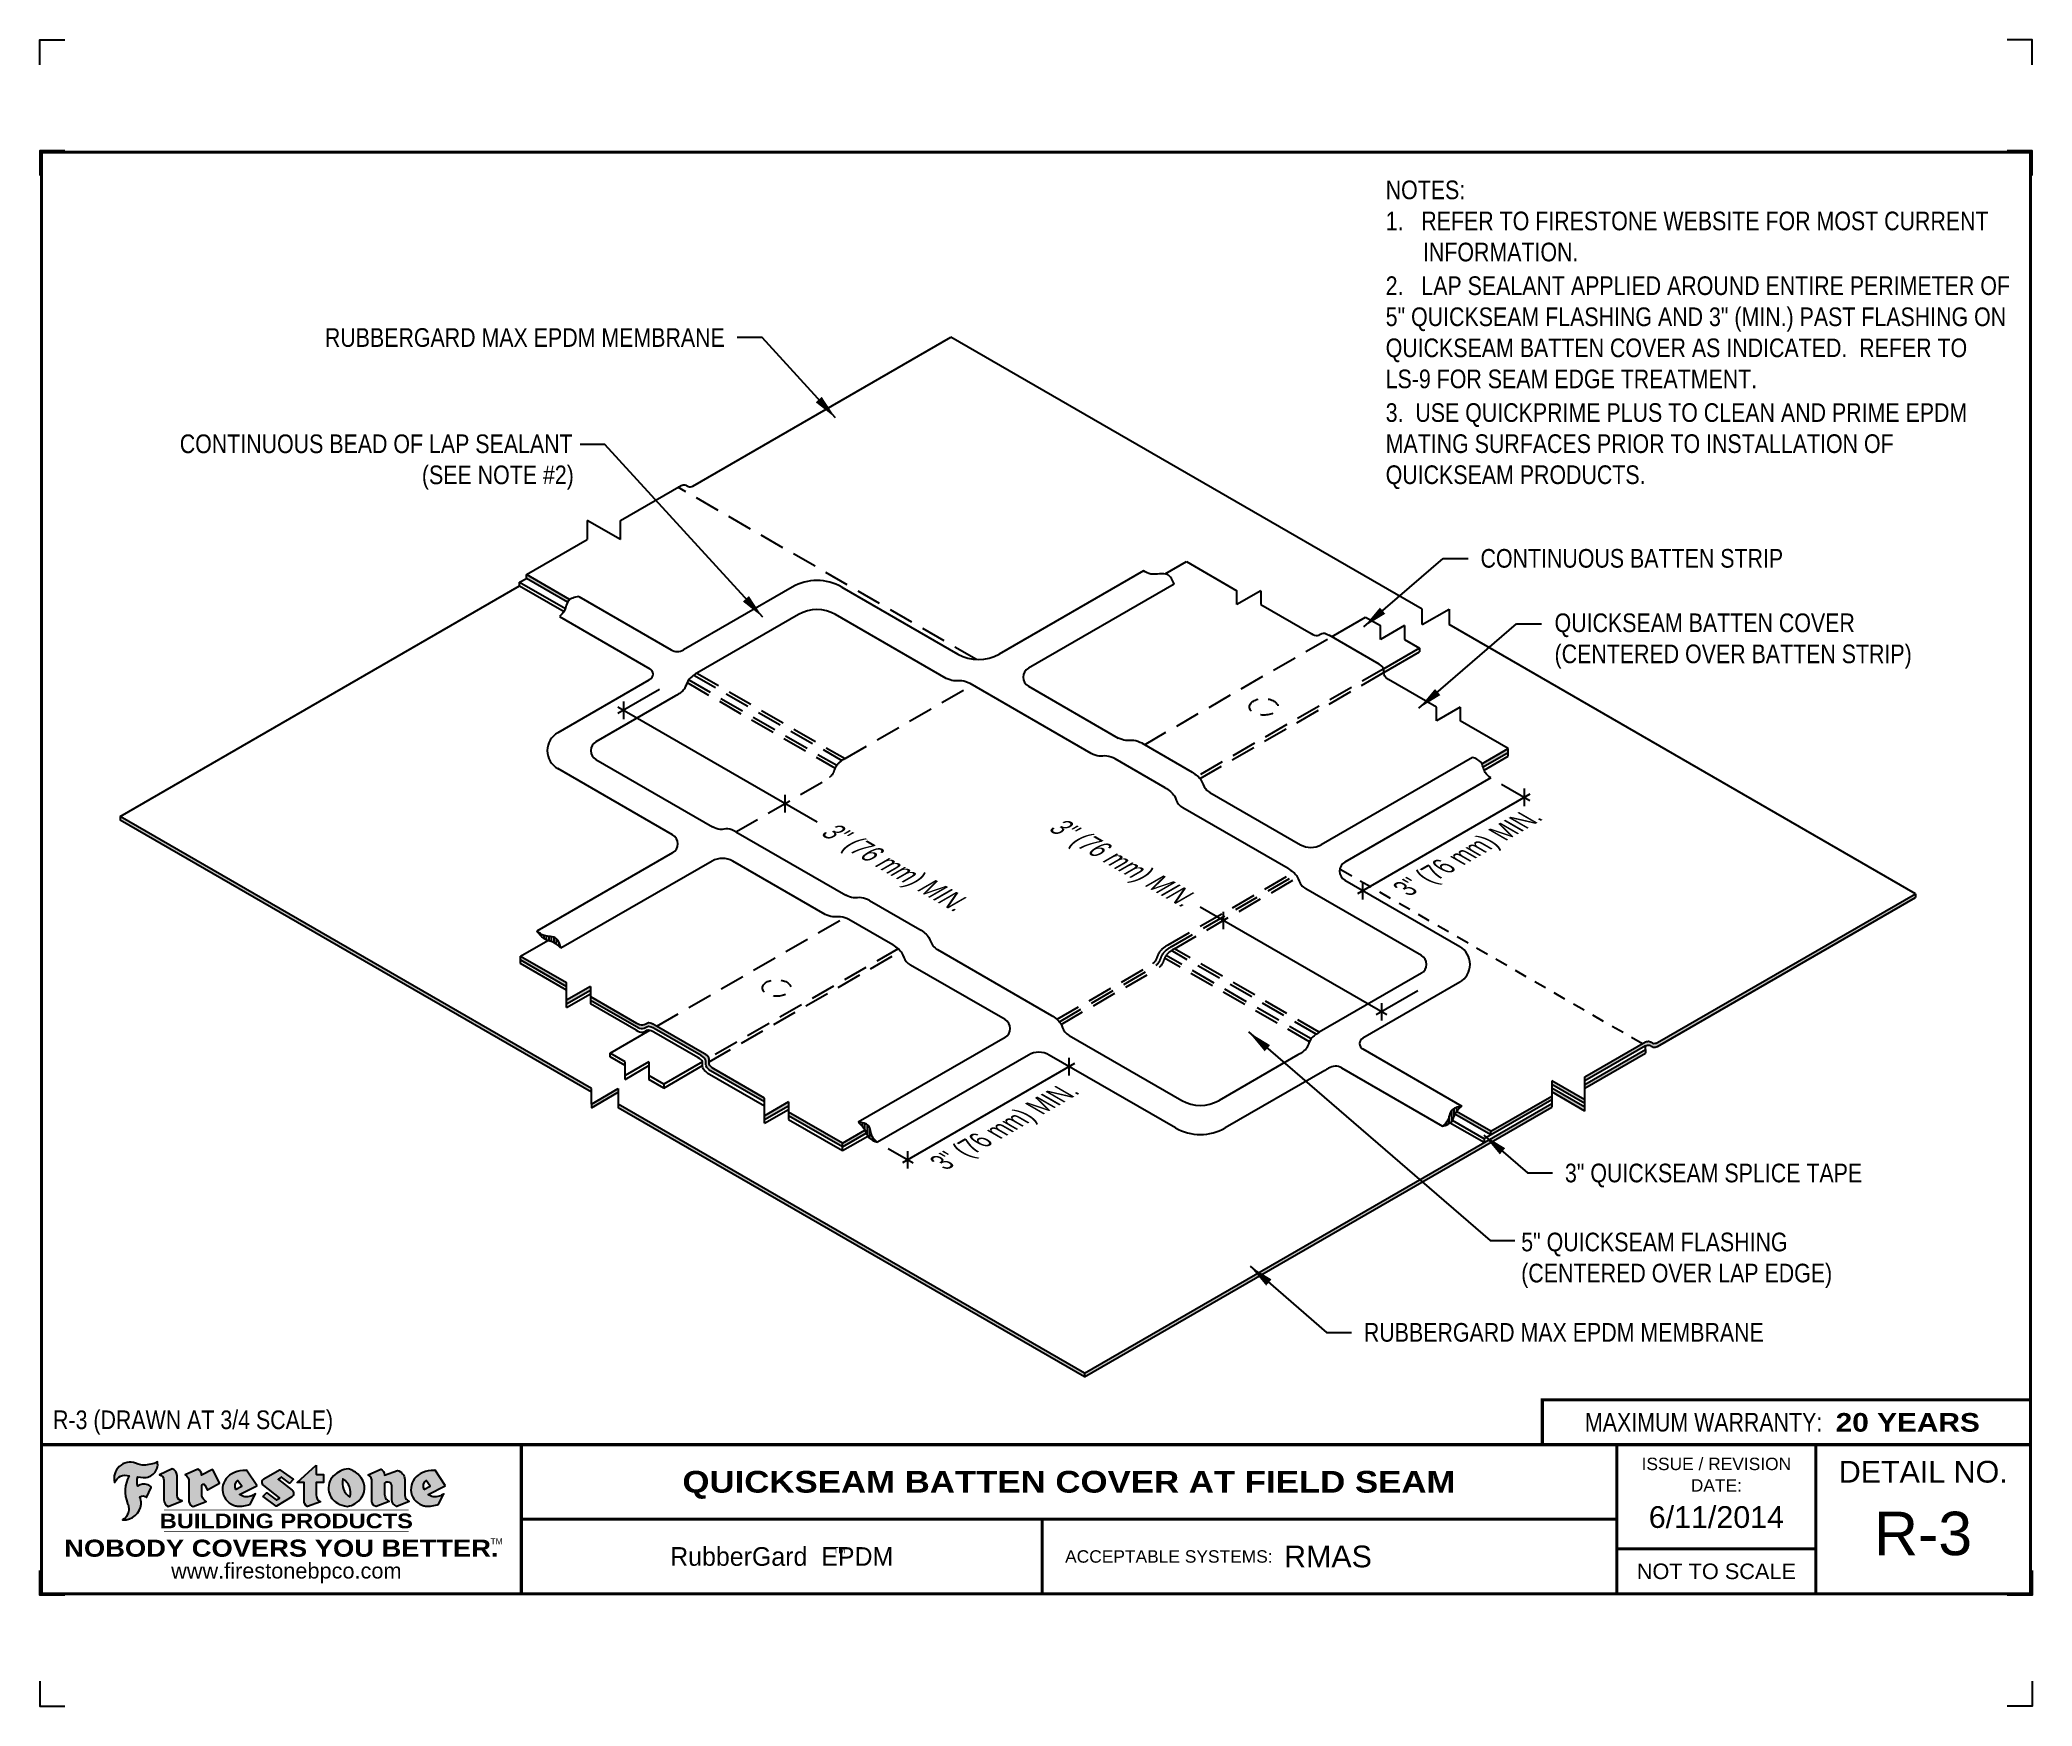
# Model space of a CAD drawing. Header units: inches. Extents: x 277.4 to 297.5, y -265.2 to -248.5.
import ezdxf
from ezdxf.enums import TextEntityAlignment as Align

# ---------------------------------------------------------------- set-up
doc = ezdxf.new("R2010")
doc.units = ezdxf.units.IN
doc.header["$MEASUREMENT"] = 0
doc.linetypes.add('HIDDEN', pattern=[0.375, 0.25, -0.125])
doc.linetypes.add('HIDDEN2', pattern=[0.1875, 0.125, -0.0625])
doc.layers.get('0').update_dxf_attribs({"linetype": 'CONTINUOUS'})
doc.layers.get('DEFPOINTS').update_dxf_attribs({"linetype": 'CONTINUOUS'})
for name, color, linetype in [('FSBP-ACCESSORY-FIRESTONE', 7, 'CONTINUOUS'), ('FSBP-ANNO-NOTE', 7, 'CONTINUOUS'), ('FSBP-MEMBRANE', 7, 'CONTINUOUS'), ('FSBP-SEALANTS', 1, 'CONTINUOUS'), ('FSBP-TTLB', 7, 'CONTINUOUS'), ('FSBP-TTLB-BORDER', 7, 'CONTINUOUS'), ('FSBP-TTLB-TEXT', 7, 'CONTINUOUS')]:
    doc.layers.add(name, color=color, linetype=linetype)
doc.styles.add('FSBP_ARIAL', font='arial.ttf')
doc.styles.add('FSBP_ARIAL_BOLD', font='')
doc.styles.add('FSBP_ARIAL_NAR', font='ARIALN.TTF')
doc.styles.add('FSBP_BANKGOTHIC', font='bgothm.ttf')
doc.styles.get('FSBP_ARIAL_BOLD').set_extended_font_data('Arial Black')
doc.dimstyles.new('FSBP-LEADER', dxfattribs={"dimtxt": 0.1875, "dimasz": 0.25, "dimexe": 0.0625, "dimexo": 0.125, "dimgap": 0.125, "dimtad": 0, "dimtih": 1, "dimtoh": 1, "dimdec": 4, "dimzin": 0, "dimdsep": 46, "dimlunit": 4, "dimtxsty": 'FSBP_ARIAL_NAR', "dimcen": 0.09375, "dimclrd": 256, "dimclre": 256, "dimclrt": 256, "dimadec": 0, "dimazin": 0, "dimtfac": 1, "dimtdec": 4, "dimtofl": 0, "dimtmove": 0, "dimatfit": 3, "dimfxl": 1, "dimtolj": 1, "dimtzin": 0, "dimlwd": -1, "dimlwe": -1, "dimarcsym": 0})
pattern_1 = [(90, (134.5424210461586, -3.462001263453374), (-0.025, 3.469446951953614e-18), [])]

msp = doc.modelspace()

# ---------------------------------------------------------------- texts
at = {"layer": 'DEFPOINTS', "style": 'FSBP_ARIAL_NAR'}
msp.add_text('R-3 (DRAWN AT 3/4 SCALE)', height=0.1875, dxfattribs=at).set_placement((277.5798584845293, -262.355704503564), align=Align.MIDDLE_LEFT)
at = {"layer": 'FSBP-ANNO-NOTE', "style": 'FSBP_ARIAL_NAR'}
msp.add_text('RUBBERGARD MAX EPDM MEMBRANE', height=0.1875, dxfattribs=at).set_placement((284.3335464980342, -251.4696588402975), align=Align.MIDDLE_RIGHT)
for s, p in [('CONTINUOUS BATTEN STRIP', (291.9321098207274, -253.6905266735367)), ('3" QUICKSEAM SPLICE TAPE', (292.7809509414493, -259.87329707617)), ('RUBBERGARD MAX EPDM MEMBRANE', (290.7595522318238, -261.4763722270948))]:
    msp.add_text(s, height=0.1875, dxfattribs=at).set_placement(p, align=Align.MIDDLE_LEFT)
at = {"layer": 'FSBP-ANNO-NOTE', "style": 'FSBP_ARIAL_NAR', "oblique": 30}
msp.add_text('3" (76 mm) MIN.', height=0.1875, rotation=330.0000000000013, dxfattribs=at).set_placement((285.3342898336506, -256.3862711864717), align=Align.MIDDLE_LEFT)
msp.add_text('3" (76 mm) MIN.', height=0.1875, rotation=330.0000000000013, dxfattribs=at).set_placement((288.9817290133092, -257.1240107099079), align=Align.MIDDLE_RIGHT)
at = {"layer": 'FSBP-ANNO-NOTE', "style": 'FSBP_ARIAL_NAR', "oblique": 329.9999999999999}
for p in [(291.8584710787131, -256.6419642356364), (287.201770143275, -259.3967713475445)]:
    msp.add_text('3" (76 mm) MIN.', height=0.1875, rotation=30.00000000000054, dxfattribs=at).set_placement(p, align=Align.MIDDLE)
at = {"layer": 'FSBP-ANNO-NOTE', "char_height": 0.1875, "attachment_point": 1, "style": 'FSBP_ARIAL_NAR'}
for s, width, gutter_width, heights, insert in [('NOTES:\\P\\pi-0.375,l0.375;1.   REFER TO FIRESTONE WEBSITE FOR MOST CURRENT INFORMATION.\\P\\pi0,l0;{\\H0.083333x;\\P\\pi-0.375,l0.375;}2.   LAP SEALANT APPLIED AROUND ENTIRE PERIMETER OF 5" QUICKSEAM FLASHING AND 3" (MIN.) PAST FLASHING ON QUICKSEAM BATTEN COVER AS INDICATED.  REFER TO LS-9 FOR SEAM EDGE TREATMENT.\\P{\\H0.083333x;\\P}3.  USE QUICKPRIME PLUS TO CLEAN AND PRIME EPDM MATING SURFACES PRIOR TO INSTALLATION OF QUICKSEAM PRODUCTS.', 6.313739237779231, 5, [3.747528171555132], (290.9784540264664, -249.890445393241)), ('\\pi0.53648;CONTINUOUS BEAD OF LAP SEALANT\\P\\pi2.9708;(SEE NOTE #2)', 4.472571874983259, 2.5, [0.6620669184048928], (278.3175371594771, -252.4443713055189)), ('QUICKSEAM BATTEN COVER\\P(CENTERED OVER BATTEN STRIP)', 4.771168751882215, 2.5, [0.5636846739180362], (292.6766437042315, -254.2450835638647)), ('5" QUICKSEAM FLASHING\\P(CENTERED OVER LAP EDGE)', 4.771168751882215, 2.5, [0.9495986372276127], (292.3413113977658, -260.4735168755269))]:
    msp.add_mtext_dynamic_manual_height_columns(s, width=width, gutter_width=gutter_width, heights=heights, dxfattribs=dict(at, insert=insert))

# ---------------------------------------------------------------- blocks, each defined once
blk = doc.blocks.new('TTLB-EPDM_1')
at = {"layer": 'FSBP-TTLB-TEXT'}
h = blk.add_hatch(color=1, dxfattribs=at)
edge = h.paths.add_edge_path()
edge.add_arc((1.037309769669573, -0.1982514792917306), 0.1319107607348553, 264.0410451462098, 370.3106169565175)
edge.add_arc((1.027551646585694, 0.1214293576525799), 0.3273056962876235, 270.05058356628535, 295.23459397187514, ccw=False)
edge.add_arc((1.022801957313345, -0.06680179986895154), 0.1391656561713503, 249.3281275763668, 272.0749124149863, ccw=False)
edge.add_line((0.9736743133014443, -0.1970076156048179), (0.9474927838574558, -0.1852745150568325))
edge.add_arc((0.8939498971398288, -0.3394262635682071), 0.1631857907024099, 70.84590087378872, 194.3325259843273)
edge.add_arc((0.8444260109029493, -0.4259936440910768), 0.1179914261095279, 70.96950098067128, 156.9641407594482, ccw=False)
edge.add_arc((1.153141409296894, -0.4684497516079468), 0.3110405457095052, 150.3231137483159, 203.2084295854517)
edge.add_arc((0.7562495500622943, -0.6412608153899899), 0.1218587156617311, 0.8849157075190988, 24.34668939894999, ccw=False)
edge.add_arc((0.7493781665697374, -0.6475258110744375), 0.1289731377238325, -58.36655102076742, 3.6216782311386737, ccw=False)
edge.add_arc((0.8256699029544474, -0.5792158350996106), 0.1783301886510354, 267.2205474105585, 354.1381621173521)
edge.add_arc((0.7903121048625305, -0.6011409294291745), 0.212787892960859, 0.9996158580669322, 21.00503380861244)
edge.add_arc((1.01880712263941, -0.5666691048185161), 0.05136395668415847, 40.82117713173261, 125.52727787225791, ccw=False)
edge.add_line((1.057676976260041, -0.5330924682126437), (1.102776947655911, -0.4308018311949837))
edge.add_arc((1.040858222524664, -0.4699705673995949), 0.07326744446031509, 32.31675181867256, 66.31481236598174)
edge.add_arc((1.032262518825329, -0.5063316993097662), 0.1102246948011782, 69.8179132332389, 125.254734720681)
edge.add_arc((1.127708877207287, -0.368959353531244), 0.1659710644737306, 164.1569669952081, 196.5811013160487, ccw=False)
edge.add_line((0.9680425188342383, -0.3236487780942383), (1.023615334387159, -0.3294494641845773))
h = blk.add_hatch(color=1, dxfattribs=at)
edge = h.paths.add_edge_path()
edge.add_line((1.275239419159561, -0.6223407783464694), (1.415345367376062, -0.5660418822574371))
edge.add_arc((1.421019305783958, -0.5090099247487757), 0.05731350411836949, 181.9717871001989, 264.31851000495806, ccw=False)
edge.add_line((1.363739737527226, -0.5109819325197265), (1.363412352251203, -0.3102363679013962))
edge.add_arc((1.294263659668751, -0.3103491388303989), 0.06914878453844908, 0.0934405599591014, 72.42834396969012)
edge.add_line((1.315139561173908, -0.2444268274366692), (1.186839444240604, -0.3024209471341379))
edge.add_arc((1.175246268095289, -0.3585110609420917), 0.05727567197445628, -0.017399788185912257, 78.322067691347, ccw=False)
edge.add_line((1.232521937428658, -0.3585284546236807), (1.232574268422297, -0.555126496687123))
edge.add_arc((1.305699496415486, -0.5558575689677219), 0.07312888236350451, 179.4272023230205, 245.3845503102953)
h = blk.add_hatch(color=1, dxfattribs=at)
edge = h.paths.add_edge_path()
edge.add_line((1.792026821926584, -0.3839679064720229), (1.722158956877934, -0.2518542302253621))
edge.add_arc((1.720119655279638, -0.2529327078887852), 0.002306916790721817, 27.87197133405656, 117.3766794470751)
edge.add_line((1.719058846382097, -0.250884159729182), (1.610638460368705, -0.3070279753467702))
edge.add_arc((1.547088841662962, -0.3061026658494403), 0.06355635479880145, 359.165808011073, 425.8793658831422)
edge.add_line((1.573061729235633, -0.2480956029480268), (1.446879247402876, -0.3051325108639702))
edge.add_arc((1.407812067100189, -0.370357133046621), 0.07602957263902092, -3.441403975725109, 59.07992244284969, ccw=False)
edge.add_line((1.483704536400296, -0.3749210150788969), (1.483704536400296, -0.5723838140635706))
edge.add_arc((1.54053746518044, -0.568254406115083), 0.05698275005415228, 184.1557352478595, 255.3066498366543)
edge.add_line((1.526084036778343, -0.6233736605654059), (1.657291340682093, -0.570650514527486))
edge.add_arc((1.688298576827198, -0.5021390388423987), 0.0752015358480571, 207.5160880841914, 245.649226723163, ccw=False)
edge.add_arc((1.721050197024907, -0.4914488168456328), 0.1093332836229113, 179.4823365255141, 204.5537900001094, ccw=False)
edge.add_line((1.611721375809452, -0.4904610114968335), (1.611721375809452, -0.4126404716788983))
edge.add_arc((1.628589765097195, -0.414159299036043), 0.01693662875851176, 28.356188110622725, 174.8549701683585, ccw=False)
edge.add_arc((1.627340435522395, -0.4197189881350504), 0.02111886817708033, 22.216893572439517, 40.10213956426492, ccw=False)
edge.add_line((1.646891420738257, -0.4117336534413738), (1.666638796144639, -0.4549750258192233))
edge.add_arc((1.668737246926742, -0.4540167099035481), 0.002306916790685496, 204.545128184284, 299.6323508190091)
edge.add_line((1.669877862091766, -0.4560219186518992), (1.791128135493295, -0.3870515928837648))
edge.add_line((1.791128135493295, -0.3870515928837648), (1.792026821926584, -0.3839679064720229))
h = blk.add_hatch(color=1, dxfattribs=at)
h.paths.add_polyline_path([(2.063388732080512, -0.2583237030618903, 0.02524281661523788), (2.025024361750752, -0.2610532129309178, 0.1213611957758757), (1.901773912052249, -0.3008158885520373, 0.6151668103976068), (1.93274136141747, -0.6099060679591872, 0.05306812109568645), (1.967936229862175, -0.617865745600497, 0.1150932231766138), (2.099126721549737, -0.5994933789882708), (2.151195569562105, -0.4944891916583316, -0.08755405562188731), (2.104230609512001, -0.5187113292177372, -0.265591761123442), (1.992692314386659, -0.5010701623316862), (2.165347897647223, -0.4141184325909109, 0.4518949533370738), (2.166222728871162, -0.4107679608846269)])
h.paths.add_polyline_path([(2.014217313945437, -0.4188965037300676), (1.951113654018855, -0.4515330109460507, -0.3720533890450154), (1.973177450672722, -0.3607130665457561)], flags=16)
h = blk.add_hatch(color=1, dxfattribs=at)
edge = h.paths.add_edge_path()
edge.add_arc((2.260407392426802, -0.3775796671688782), 0.04152450223225729, 123.20805433950699, 232.2027298779723, ccw=False)
edge.add_line((2.237665217914071, -0.3428366421988329), (2.393535971665983, -0.2540943745380986))
edge.add_arc((2.394677353533142, -0.2560991469722482), 0.002306916790741334, 55.64644466176611, 119.65426054492559, ccw=False)
edge.add_line((2.395979141996861, -0.2541946229174954), (2.531809646140459, -0.3470380726374032))
edge.add_arc((2.530468902927946, -0.3489153772789875), 0.002306916790700397, -42.731101238422525, 54.4661353739603, ccw=False)
edge.add_line((2.532163440279987, -0.3504807552658491), (2.498457913851155, -0.3869673252714421))
edge.add_arc((2.496763376499139, -0.3854019472845934), 0.002306916790672934, 233.7527076894875, 317.26889876138785, ccw=False)
edge.add_line((2.495399362263356, -0.38726241234572), (2.413849913492982, -0.3274738082119626))
edge.add_arc((2.412485899257181, -0.3293342732731342), 0.002306916790720064, 53.75270768979358, 124.4135619297835)
edge.add_line((2.41118211687575, -0.3274311136421062), (2.382933981293377, -0.346782838468144))
edge.add_arc((2.38423776367478, -0.3486859980991606), 0.002306916790694898, 124.4135619293799, 231.8459020253626)
edge.add_line((2.382812599816248, -0.3505000469010184), (2.519899969301207, -0.4581994452042721))
edge.add_arc((2.494247019847682, -0.4908523236374461), 0.04152450223225742, -55.21225898295222, 51.84590202520428, ccw=False)
edge.add_line((2.517938320565804, -0.5249552055672808), (2.364434947484597, -0.6179520922513717))
edge.add_arc((2.36323960192349, -0.6159790200102006), 0.002306916790726996, 233.2955624372927, 301.20872157023314, ccw=False)
edge.add_line((2.361860787187538, -0.6178285429225383), (2.231266621301074, -0.5204709167214361))
edge.add_arc((2.232647938930649, -0.5186232623475259), 0.002306916790697672, 135.5134179846393, 233.21798691998708, ccw=False)
edge.add_line((2.231002150870836, -0.5170067083764565), (2.262839375599356, -0.4845937328397696))
edge.add_arc((2.264485163659225, -0.4862102868108537), 0.002306916790748497, 53.0352839999411, 135.513417985369, ccw=False)
edge.add_line((2.265872365996302, -0.4843670465239001), (2.361834678328762, -0.5565872257804898))
edge.add_arc((2.363221880665761, -0.5547439854936304), 0.002306916790627066, 233.0352840000685, 302.2362632414394)
edge.add_line((2.36445241715569, -0.5566953042850713), (2.39428499383348, -0.5378823484768844))
edge.add_arc((2.393054457343549, -0.5359310296853765), 0.002306916790685166, 302.2362632406177, 412.2027298768422)
edge.add_line((2.394468296066179, -0.5341081404551886), (2.234958295420142, -0.4103916733127022))
h = blk.add_hatch(color=1, dxfattribs=at)
edge = h.paths.add_edge_path()
edge.add_line((2.763460561272041, -0.2072496393923444), (2.763460561272041, -0.2969520779963801))
edge.add_arc((2.765767478062699, -0.2969520779963943), 0.00230691679065842, 179.9999999996471, 269.9999999996471)
edge.add_line((2.765767478062685, -0.2992589947870528), (2.835417693520355, -0.2992589947870528))
edge.add_arc((2.835417693520355, -0.3015659115777538), 0.002306916790701052, 0, 90, ccw=False)
edge.add_line((2.837724610311056, -0.3015659115777538), (2.837724610311056, -0.3790761307453892))
edge.add_arc((2.83541769352037, -0.3790761307453749), 0.002306916790686842, 269.99999999964706, 359.99999999964706, ccw=False)
edge.add_line((2.835417693520355, -0.3813830475360618), (2.765767478062685, -0.3813830475360618))
edge.add_arc((2.765767478062699, -0.3836899643267202), 0.00230691679065842, 90.00000000035294, 180.0000000003529)
edge.add_line((2.763460561272041, -0.3836899643267344), (2.763460561272041, -0.5033995910642801))
edge.add_arc((2.836735953378943, -0.5071368822038516), 0.07337063740681413, 177.0802527808789, 245.3249543133826)
edge.add_line((2.806105814540615, -0.5738080530967267), (2.674529557384915, -0.6226036013049594))
edge.add_arc((2.708610405062069, -0.564298408791804), 0.06753517344606039, 177.0345319916277, 239.6926428024901, ccw=False)
edge.add_line((2.641165668230087, -0.560804539009709), (2.641165668230087, -0.3836899643267344))
edge.add_arc((2.638858751439429, -0.3836899643267202), 0.00230691679065842, 359.9999999996471, 449.999999999647)
edge.add_line((2.638858751439443, -0.3813830475360618), (2.572857950769389, -0.3813830475360618))
edge.add_line((2.572857950769389, -0.3813830475360618), (2.763460561272041, -0.2072496393923444))
h = blk.add_hatch(color=1, dxfattribs=at)
edge = h.paths.add_edge_path(flags=16)
edge.add_arc((2.940363509127394, -0.4847985213681437), 0.1684614578629418, 344.5558804047865, 417.0140046669545)
edge.add_arc((3.194458079644619, -0.3883534532477785), 0.1684614578629414, 164.5558804047864, 237.0140046669546)
edge = h.paths.add_edge_path()
edge.add_arc((3.069375116502199, -0.4399344555144872), 0.1828726885096673, 136.0914512150047, 191.213418978326)
edge.add_arc((3.064939550433406, -0.4318234379590333), 0.1803148804748503, 194.0167254156723, 240.6663730831859)
edge.add_arc((3.098047041778981, -0.3845058757092554), 0.2378525180183701, 239.2975390661776, 264.2889872773176)
edge.add_arc((3.04884478212623, -0.4190232383793012), 0.203760689247156, 277.1986764832036, 326.503572961274)
edge.add_arc((3.077739326803546, -0.4341046616465112), 0.171374865791709, 325.3768876809902, 406.3828327799087)
edge.add_arc((3.011839488065919, -0.4896144380417797), 0.2571945645850002, 44.28462553519766, 73.82901434867304)
edge.add_arc((3.117152499586992, -0.4983433120546693), 0.2579560664039132, 97.50292863483666, 134.1039137579027)
h = blk.add_hatch(color=1, dxfattribs=at)
edge = h.paths.add_edge_path()
edge.add_line((3.322690228557462, -0.5721896537377091), (3.322690228557462, -0.3749210150788969))
edge.add_arc((3.246797759257384, -0.3703571330465745), 0.076029572638996, 356.5585960242387, 419.0799224428129)
edge.add_line((3.285864939560099, -0.3051325108639702), (3.412047421392799, -0.2480956029480268))
edge.add_arc((3.386074533820159, -0.3061026658494941), 0.06355635479883807, 0.3962622833877276, 65.87936588318718, ccw=False)
edge.add_line((3.449629368605429, -0.3056631084210863), (3.580526418688805, -0.2593848434574539))
edge.add_arc((3.555744121700958, -0.3530904070730321), 0.09692726601172152, 2.366977007666776, 75.18615851992018, ccw=False)
edge.add_line((3.652588689330287, -0.3490873311063041), (3.652588689330287, -0.4883770011386872))
edge.add_arc((3.761877549389556, -0.4914934052703811), 0.1093332836229047, 178.3666365323574, 204.5537900000422)
edge.add_arc((3.729125929191727, -0.5021836272670953), 0.07520153584796169, 207.5160880841711, 245.2240541443093)
edge.add_line((3.697611150971852, -0.5704631245385627), (3.572585913552643, -0.6207021253773775))
edge.add_arc((3.59534718600759, -0.5526356419907701), 0.07177131519198746, 180.3328587115751, 251.51018566665869, ccw=False)
edge.add_line((3.523577081955409, -0.5530525936986663), (3.523577081955409, -0.4153032515383615))
edge.add_arc((3.486319529276879, -0.4148773504126441), 0.0372599868942854, 359.3450650296066, 449.0500281941028)
edge.add_arc((3.482769874121713, -0.4419622099033496), 0.06447454900600783, 86.29402372314017, 119.8211331593848)
edge.add_line((3.450707067966732, -0.3860252459975726), (3.450707067966732, -0.4904610114968335))
edge.add_arc((3.560035889182251, -0.491448816845647), 0.1093332836229751, 179.4823365255069, 204.5537900001023)
edge.add_arc((3.527284268984408, -0.5021390388424952), 0.07520153584796385, 207.5160880841699, 245.6492267231416)
edge.add_line((3.496277032839316, -0.570650514527486), (3.365069728935509, -0.6233736605654059))
edge.add_arc((3.37950248606194, -0.5682868177318081), 0.05694615642555727, 183.9298782390169, 255.318496325343, ccw=False)
h = blk.add_hatch(color=1, dxfattribs=at)
h.paths.add_polyline_path([(3.957695472291277, -0.2583237030618903, 0.02524281661523822), (3.919331101961575, -0.2610532129309178, 0.1085638477195505), (3.807890832595604, -0.2939221658134414, 0.6425897848490651), (3.827048101628293, -0.6099060679591872, 0.05306812109569052), (3.862242970072884, -0.617865745600497, 0.1150932231766133), (3.993433461760503, -0.5994933789882708), (4.045502309772871, -0.4944891916583316, -0.08755405562189084), (3.998537349722767, -0.5187113292177372, -0.2655917611234366), (3.886999054597368, -0.5010701623316862), (4.059654637857989, -0.4141184325909109, 0.4518949533370731), (4.060529469081928, -0.4107679608846269)])
h.paths.add_polyline_path([(3.90852405415626, -0.4188965037300676), (3.845420394229677, -0.4515330109460507, -0.3720533890450147), (3.867484190883488, -0.3607130665457561)], flags=16)
at = {"layer": 'DEFPOINTS', "linetype": 'Continuous', "ltscale": 1.75}
for points in [[(-0.015625, 13.88083333333333), (-0.015625, 14.13083333333333), (0.234375, 14.13083333333333)], [(20.01562500000003, 13.88083333333333), (20.01562500000003, 14.13083333333333), (19.76562500000003, 14.13083333333333)], [(-0.015625, -2.380833333333342), (-0.015625, -2.630833333333342), (0.234375, -2.630833333333342)], [(20.01562500000003, -2.380833333333342), (20.01562500000003, -2.630833333333342), (19.76562500000003, -2.630833333333342)]]:
    blk.add_lwpolyline(points, dxfattribs=at)
at = {"layer": 'DEFPOINTS', "color": 1}
for points in [[(0.234375, 13.015625), (-0.015625, 13.015625), (-0.015625, 12.765625)], [(20.015625, 12.765625), (20.015625, 13.015625), (19.765625, 13.015625)], [(0.234375, -1.515625), (-0.015625, -1.515625), (-0.015625, -1.265625)], [(20.015625, -1.265625), (20.015625, -1.515625), (19.765625, -1.515625)]]:
    blk.add_lwpolyline(points, dxfattribs=at)
at = {"layer": 'FSBP-TTLB', "const_width": 0.03125}
blk.add_lwpolyline([(15.09028770518938, 0), (20, 0), (20, 0.4512598240669945), (15.09028770518938, 0.4512598240669945)], close=True, dxfattribs=at)
for points in [[(0, 0), (0, -1.5), (20, -1.5), (20, 0), (0, 0)], [(4.825208527206769, 0), (4.825208527206769, -0.75)], [(15.84028770518938, 0), (15.84028770518938, -1.5)], [(17.84110496735593, 0), (17.84110496735593, -1.5)], [(20, 0), (20, -1.5)], [(4.825208527206769, -0.75), (15.84028770518938, -0.75)], [(4.825208527206769, -0.75), (4.825208527206769, -1.5)], [(15.84028770518938, -1.048740175933006), (17.84110496735593, -1.048740175933006)]]:
    blk.add_lwpolyline(points, dxfattribs=at)
at = {"layer": 'FSBP-TTLB-BORDER', "const_width": 0.03125}
blk.add_lwpolyline([(20, 0), (20, 13), (0, 13), (0, 0)], dxfattribs=at)
at = {"layer": 'FSBP-TTLB-TEXT', "color": 1}
blk.add_line((0.7358432058323388, -0.379822754145593), (0.7358432058323388, -0.379822754145593), dxfattribs=at)
for points in [[(1.023615323725323, -0.3294494630716969, 0.5000510906601082), (1.167090420776901, -0.1746414942047778, -0.1103304102359608), (1.027840608309816, -0.2058762110801382, -0.09957876667165425), (0.9736743133014443, -0.1970076156048179), (0.9474927838574558, -0.1852745150568325, 0.5978159689075124), (0.7358432058323388, -0.379822754145593, -0.3938834584182213), (0.8828996422548698, -0.3144510229727047, 0.2349406564350952), (0.86727108227484, -0.5910237178633082, -0.1027304183841549), (0.8780937320133262, -0.6393788197974146, -0.2772692352614086), (0.8170223912655956, -0.7573362346216896, 0.3985429150902959), (1.003067614090241, -0.5974286950643517, 0.0875124847930418), (0.9889600163401155, -0.5248671157293501, -0.3874031597924062), (1.057676976260041, -0.5330924682126437), (1.102776947655911, -0.4308018311949837, 0.1494423498871741), (1.07029056398062, -0.4028746979725923, 0.2467195073738216), (0.9686394281704906, -0.4163228904100862, -0.1424285161541127), (0.9680425188342383, -0.3236487780942383), (1.023615334387159, -0.3294494641845773)], [(2.166222728871162, -0.4107679608846269), (2.063388732080512, -0.2583237030618903, 0.02524281661523788), (2.025024361750752, -0.2610532129309178, 0.1085638477195265), (1.913584092384895, -0.2939221658134414, 0.6425897848491228), (1.93274136141747, -0.6099060679591872, 0.05306812109568648), (1.967936229862175, -0.617865745600497, 0.1150932231766137), (2.099126721549737, -0.5994933789882708), (2.151195569562105, -0.4944891916583316, -0.0875540556218873), (2.104230609512001, -0.5187113292177372, -0.2655917611234418), (1.992692314386659, -0.5010701623316862), (2.165347897647223, -0.4141184325909109)], [(2.763460561272041, -0.2072496393923444), (2.763460561272041, -0.2969520779963801, 0.4142135623730958), (2.765767478062685, -0.2992589947870528), (2.835417693520355, -0.2992589947870528, -0.414213562373095), (2.837724610311056, -0.3015659115777538), (2.837724610311056, -0.3790761307453892, -0.4142135623730938), (2.835417693520355, -0.3813830475360618), (2.765767478062685, -0.3813830475360618, 0.4142135623730958), (2.763460561272041, -0.3836899643267344), (2.763460561272041, -0.5033995910642801, 0.3068985753588853), (2.806105814540615, -0.5738080530967267), (2.674529557384915, -0.6226036013049594, -0.2804194150632976), (2.641165668230087, -0.560804539009709), (2.641165668230087, -0.3836899643267344, 0.414213562373095), (2.638858751439443, -0.3813830475360618), (2.572857950769389, -0.3813830475360618), (2.763460561272041, -0.2072496393923444)], [(4.060529469081928, -0.4107679608846269), (3.957695472291277, -0.2583237030618903, 0.02524281661523788), (3.919331101961575, -0.2610532129309178, 0.1085638477195265), (3.807890832595604, -0.2939221658134414, 0.6425897848491228), (3.827048101628293, -0.6099060679591872, 0.05306812109568648), (3.862242970072884, -0.617865745600497, 0.1150932231766137), (3.993433461760503, -0.5994933789882708), (4.045502309772871, -0.4944891916583316, -0.0875540556218873), (3.998537349722767, -0.5187113292177372, -0.2655917611234418), (3.886999054597368, -0.5010701623316862), (4.059654637857989, -0.4141184325909109)], [(4.059654637857989, -0.4141184325909109, 0.4518949533370731), (4.060529469081928, -0.4107679608846269, 0.4518949533370731)]]:
    blk.add_lwpolyline(points, format="xyb", dxfattribs=at)
for points in [[(1.275239419159561, -0.6223407783464694), (1.415345367376062, -0.5660418822574371, -0.3756100036733062), (1.363739737527226, -0.5109819325197265), (1.363412352251203, -0.3102363679013962, 0.3265360292958048), (1.315139561173908, -0.2444268274366692), (1.186839444240604, -0.3024209471341379, -0.3557863980845349), (1.232521937428658, -0.3585284546236807), (1.232574268422297, -0.555126496687123, 0.2960110723418457)], [(1.792026821926584, -0.3839679064720229), (1.722158956877934, -0.2518542302253621, 0.4116839150163434), (1.719058846382097, -0.250884159729182), (1.610638460368705, -0.3070279753467702, 0.2996033003794034), (1.573061729235633, -0.2480956029480268), (1.446879247402876, -0.3051325108639702, -0.2797757560995365), (1.483704536400296, -0.3749210150788969), (1.483704536400296, -0.5723838140635706, 0.320828638474519), (1.526084036778343, -0.6233736605654059), (1.657291340682093, -0.570650514527486, -0.1679398621276611), (1.621603752698661, -0.5368819723450571, -0.1098333365370753), (1.611721375809452, -0.4904610114968335), (1.611721375809452, -0.4126404716788983, -0.743334502655012), (1.64349420176768, -0.4061152228778298, -0.07819791644735608), (1.646891420738257, -0.4117336534413738), (1.666638796144639, -0.4549750258192233, 0.4404648714563479), (1.669877862091766, -0.4560219186518992), (1.791128135493295, -0.3870515928837648)], [(1.951113654018855, -0.4515330109460507), (2.014217313945437, -0.4188965037300676), (1.973177450672722, -0.3607130665457561, 0.3720533890450154)], [(2.234958295420142, -0.4103916733127022, -0.5150044486718882), (2.237665217914071, -0.3428366421988329), (2.393535971665983, -0.2540943745380986, -0.2867822934100265), (2.395979141996861, -0.2541946229174954), (2.531809646140459, -0.3470380726374032, -0.4515027974650387), (2.532163440279987, -0.3504807552658491), (2.498457913851155, -0.3869673252714421, -0.3814439164929681), (2.495399362263356, -0.38726241234572), (2.413849913492982, -0.3274738082119626, 0.3184718635035665), (2.41118211687575, -0.3274311136421062), (2.382933981293377, -0.346782838468144, 0.5064094529656681), (2.382812599816248, -0.3505000469010184), (2.519899969301207, -0.4581994452042721, -0.5043597839115849), (2.517938320565804, -0.5249552055672808), (2.364434947484597, -0.6179520922513717, -0.3053163970316367), (2.361860787187538, -0.6178285429225383), (2.231266621301074, -0.5204709167214361, -0.4541703869768119), (2.231002150870836, -0.5170067083764565), (2.262839375599356, -0.4845937328397696, -0.3762644290664977), (2.265872365996302, -0.4843670465239001), (2.361834678328762, -0.5565872257804898, 0.3114700032088108), (2.36445241715569, -0.5566953042850713), (2.39428499383348, -0.5378823484768844, 0.520381097387146), (2.394468296066179, -0.5341081404551886)], [(2.937624918725987, -0.3131105398334029, 0.2452625673097023), (2.889993533867141, -0.4754966266250307, 0.2064059665179019), (2.976604338974084, -0.5890186876871866, 0.1094800500670344), (3.074378098474654, -0.6211778035979165, 0.2185147641853038), (3.218764944843201, -0.5314757029352819, 0.3689489483072479), (3.195959963110113, -0.3100352223135445, 0.1296305888694145), (3.0834694040758, -0.242595816912754, 0.1610736375384317)], [(3.10274193015772, -0.5296595419651595, 0.3271311138286319), (3.032079658614293, -0.3434924326507627, 0.3271311138286322)], [(3.322690228557462, -0.5721896537377091), (3.322690228557462, -0.3749210150788969, 0.2797757560995341), (3.285864939560099, -0.3051325108639702), (3.412047421392799, -0.2480956029480268, -0.2937618496109166), (3.449629368605429, -0.3056631084210863), (3.580526418688805, -0.2593848434574539, -0.3288760160581939), (3.652588689330287, -0.3490873311063041), (3.652588689330287, -0.4883770011386872, 0.114762897203527), (3.662431105063263, -0.536926560769686, 0.166032965990522), (3.697611150971852, -0.5704631245385627), (3.572585913552643, -0.6207021253773775, -0.3209557512194564), (3.523577081955409, -0.5530525936986663), (3.523577081955409, -0.4153032515383615, 0.4127061514896111), (3.48693727661589, -0.3776224848030694, 0.1473421876160361), (3.450707067966732, -0.3860252459975726), (3.450707067966732, -0.4904610114968335, 0.1098333365370753), (3.460589444855941, -0.5368819723450855, 0.1679398621276611), (3.496277032839316, -0.570650514527486), (3.365069728935509, -0.6233736605654059, -0.3219729545308964), (3.322690228557462, -0.5721896537377091, 29.1476284739)], [(3.845420394229677, -0.4515330109460507), (3.90852405415626, -0.4188965037300676), (3.867484190883488, -0.3607130665457561, 0.3720533890450154)]]:
    blk.add_lwpolyline(points, format="xyb", close=True, dxfattribs=at)
at = {"layer": 'FSBP-TTLB-TEXT'}
for points, const_width in [([(1.233926579809207, -0.6584455781731435), (3.691229482685259, -0.6584455781731577)], 0.0078125), ([(10.06152282927678, -0.75), (10.06152282927678, -1.5)], 0.03125), ([(1.233926579809207, -0.8761560960495984), (3.691229482685259, -0.8761560960495842)], 0.0078125)]:
    blk.add_lwpolyline(points, dxfattribs=dict(at, const_width=const_width))
at = {"layer": 'FSBP-TTLB-TEXT', "color": 1}
for centre, start, end in [((1.789987520328282, -0.3850463841354355), 299.6323508193319, 27.87197133380463), ((2.164310260790558, -0.412058050385383), 296.7304547840455, 34.00233684987403)]:
    blk.add_arc(centre, 0.00230691679068068, start, end, dxfattribs=at)
at = {"layer": 'FSBP-TTLB-TEXT', "style": 'FSBP_ARIAL_NAR'}
blk.add_text('MAXIMUM WARRANTY:', height=0.1875, dxfattribs=at).set_placement((17.90516569312837, 0.2256299120335257), align=Align.MIDDLE_RIGHT)
at = {"layer": 'FSBP-TTLB-TEXT'}
for s, height, style, p in [('ISSUE / REVISION', 0.125, 'FSBP_ARIAL', (16.84069633627263, -0.1938496373466023)), ('DETAIL NO.', 0.21875, 'FSBP_ARIAL', (18.92055248367797, -0.2724398367368792)), ('DATE:', 0.125, 'FSBP_ARIAL', (16.84069633627263, -0.409973105348854)), ('www.firestonebpco.com', 0.15625, 'FSBP_ARIAL', (2.462578031247233, -1.268657306740124)), ('RubberGard  EPDM', 0.1875, 'FSBP_BANKGOTHIC', (7.443365678241776, -1.125)), ('TM', 0.0625, 'FSBP_BANKGOTHIC', (8.023397742165457, -1.062518816683806)), ('NOT TO SCALE', 0.15625, 'FSBP_ARIAL', (16.84069633627263, -1.274370087966503))]:
    blk.add_text(s, height=height, dxfattribs=dict(at, style=style)).set_placement(p, align=Align.MIDDLE_CENTER)
at = {"layer": 'FSBP-TTLB-TEXT', "lineweight": 18, "style": 'FSBP_ARIAL_BOLD'}
blk.add_text('BUILDING PRODUCTS', height=0.1484375, dxfattribs=at).set_placement((2.462578031247233, -0.7673008371113639), align=Align.MIDDLE_CENTER)
at = {"layer": 'FSBP-TTLB-TEXT', "color": 1}
for s, height, style, p in [('NOBODY COVERS YOU BETTER.', 0.171875, 'FSBP_ARIAL_BOLD', (2.412604263603384, -1.041650450587369)), ('TM', 0.0625, 'FSBP_BANKGOTHIC', (4.576671173373001, -0.9725745042934193))]:
    blk.add_text(s, height=height, dxfattribs=dict(at, style=style)).set_placement(p, align=Align.MIDDLE_CENTER)
at = {"layer": 'FSBP-TTLB-TEXT', "style": 'FSBP_ARIAL'}
blk.add_text('ACCEPTABLE SYSTEMS:', height=0.125, dxfattribs=at).set_placement((10.29281281591562, -1.125), align=Align.MIDDLE_LEFT)
at = {"layer": 'FSBP-TTLB-TEXT'}
for tag, height, style, p in [('MAXIMUM_WARRANTY', 0.1875, 'FSBP_ARIAL_BOLD', (18.03987100774941, 0.2240244307510579)), ('ACCPT_SYSTEMS', 0.21875, 'FSBP_ARIAL', (12.49438170418193, -1.125))]:
    blk.add_attdef(tag, text='', height=height, dxfattribs=dict(at, style=style)).set_placement(p, align=Align.MIDDLE_LEFT)
for tag, height, style, p in [('DETAIL_DESCP_LINE_1', 0.21875, 'FSBP_ARIAL_BOLD', (10.33118450231211, -0.3736318192489421)), ('ISSUE_REV_DATE', 0.21875, 'FSBP_ARIAL', (16.84069633627263, -0.7282559425942452)), ('DETAIL_NUMBER', 0.4375, 'FSBP_ARIAL', (18.91941590748775, -0.8931630692489421))]:
    blk.add_attdef(tag, text='', height=height, dxfattribs=dict(at, style=style)).set_placement(p, align=Align.MIDDLE_CENTER)

# ---------------------------------------------------------------- hatches: boundary and pattern name
at = {"layer": 'FSBP-MEMBRANE'}
h = msp.add_hatch(color=256, dxfattribs=at)
edge = h.paths.add_edge_path()
edge.add_line((282.3386251699789, -253.8546582881031), (282.3386251699789, -253.8921582881037))
edge.add_line((282.3386251699789, -253.8921582881037), (282.7526453360551, -254.1311929424378))
edge.add_spline(control_points=[(282.7526453360551, -254.1311929424377), (282.7547893825515, -254.1270547749422), (282.7606683385544, -254.1175353584323), (282.7686318122929, -254.1099327828122), (282.7739320277897, -254.1059828196405)], knot_values=[0.09305818166656854, 0.09305818166656854, 0.09305818166656854, 0.09305818166656854, 0.1078660927227675, 0.1292804234083405, 0.1292804234083405, 0.1292804234083405, 0.1292804234083405], degree=3, periodic=0)
edge.add_line((282.7739320277897, -254.1059828196405), (282.3386251699789, -253.8546582881031))
h = msp.add_hatch(color=256, dxfattribs=at)
edge = h.paths.add_edge_path()
edge.add_line((292.2106001590197, -255.6420950220157), (292.2106001590197, -255.6045950220155))
edge.add_line((292.2106001590197, -255.6045950220155), (291.9449854502066, -255.7579477456496))
edge.add_spline(control_points=[(291.9449854502066, -255.7579477456495), (291.9496912184102, -255.7674701261195), (291.9534384673494, -255.7778730120918), (291.9570266901027, -255.7884957325541)], knot_values=[0.1647483689933824, 0.1647483689933824, 0.1647483689933824, 0.1647483689933824, 0.2039123786530709, 0.2039123786530709, 0.2039123786530709, 0.2039123786530709], degree=3, periodic=0)
edge.add_line((291.9570266901028, -255.7884957325542), (292.2106001590197, -255.6420950220157))
msp.add_hatch(color=256, dxfattribs=at).paths.add_polyline_path([(278.2533434398612, -256.2882967947027), (278.2533434398612, -256.3257967947026), (282.9919738518308, -259.0616463386434), (282.9919738518308, -259.0241463386434)])
h = msp.add_hatch(color=256, dxfattribs=at)
h.paths.add_polyline_path([(292.648098235237, -259.212772992684), (292.648098235237, -259.1752729926837), (287.9509155651219, -261.8871926717078), (287.9509155651218, -261.9246926717076)])
edge = h.paths.add_edge_path()
edge.add_line((296.3054829631394, -257.1011809354995), (296.3054829631394, -257.0636809354995))
edge.add_line((296.3054829631394, -257.0636809354995), (293.7106016935041, -258.5618363350385))
edge.add_spline(control_points=[(293.7106016935044, -258.5618363350384), (293.6948953680189, -258.5674466798727), (293.6656825345216, -258.5778815883851), (293.6323505149326, -258.5417435032927), (293.6056104070192, -258.5506804098374), (293.5923366926646, -258.5551166651088)], knot_values=[0, 0, 0, 0, 0.05493264237406309, 0.1021714554888801, 0.1487343684921068, 0.1487343684921068, 0.1487343684921068, 0.1487343684921068], degree=3, periodic=0)
edge.add_line((293.5923366926644, -258.555116665109), (292.9818393551752, -258.9075874672478))
edge.add_line((292.9818393551752, -258.9075874672478), (292.9818393551752, -258.945087467248))
edge.add_line((292.9818393551752, -258.945087467248), (293.5923366926646, -258.5926166651086))
edge.add_spline(control_points=[(293.5923366926646, -258.5926166651087), (293.6056104070193, -258.5881804098374), (293.6323505149326, -258.5792435032927), (293.6656825345215, -258.615381588385), (293.6948953680189, -258.6049466798727), (293.7106016935044, -258.5993363350384)], knot_values=[0, 0, 0, 0, 0.04656291300322672, 0.09380172611804369, 0.148734368492115, 0.148734368492115, 0.148734368492115, 0.148734368492115], degree=3, periodic=0)
edge.add_line((293.7106016935041, -258.5993363350386), (296.3054829631393, -257.1011809354995))
h.paths.add_polyline_path([(292.648098235237, -259.1377729926839), (292.6480982352369, -259.1002729926838), (292.0361972952394, -259.4535541651087), (292.0361972952394, -259.4910541651087)])
h.paths.add_polyline_path([(292.6480982352369, -258.9450874672478), (292.6480982352369, -258.982587467248), (292.9818393551752, -259.175272992684), (292.9818393551752, -259.1377729926838)])
h.paths.add_polyline_path([(292.6480982352369, -259.0200874672479), (292.6480982352369, -259.0575874672479), (292.9818393551752, -259.2502729926839), (292.9818393551752, -259.2127729926838)])
h.paths.add_polyline_path([(293.5923366926647, -258.6676166651089), (293.5923366926646, -258.6301166651087), (292.9818393551752, -258.9825874672479), (292.9818393551752, -259.0200874672482)])
h = msp.add_hatch(color=256, dxfattribs=at)
h.paths.add_polyline_path([(282.2801732777965, -257.6915689928817), (282.2801732777965, -257.7290689928819), (282.7423072909427, -257.9958821897735), (282.7423072909426, -257.9583821897734)])
h.paths.add_polyline_path([(282.982437909884, -258.0333821897733), (282.982437909884, -257.9958821897735), (282.7423072909427, -258.1345216672599), (282.7423072909427, -258.17202166726)])
edge = h.paths.add_edge_path()
edge.add_line((282.982437909884, -258.0970216672598), (282.982437909884, -258.13452166726))
edge.add_line((282.982437909884, -258.13452166726), (283.4445719229795, -258.4013348641223))
edge.add_spline(control_points=[(283.4445719229837, -258.4013348641245), (283.4657988204937, -258.4125280905972), (283.5071458475504, -258.4343309300183), (283.5654664160084, -258.3835426555177), (283.6042545976081, -258.4070894634857), (283.6234288783937, -258.4187294292939)], knot_values=[0, 0, 0, 0, 0.07911062281623087, 0.1540964269747002, 0.2274015220446953, 0.2274015220446953, 0.2274015220446953, 0.2274015220446953], degree=3, periodic=0)
edge.add_line((283.623428878395, -258.4187294292949), (284.0967389502476, -258.6919951266888))
edge.add_spline(control_points=[(284.0967389502474, -258.6919951266888), (284.1155440497463, -258.7042225581646), (284.1535854043358, -258.7289577666393), (284.1331216051255, -258.8035363859205), (284.1707015500883, -258.8313336553875), (284.1899944883464, -258.8456043256639)], knot_values=[0, 0, 0, 0, 0.07330509507001753, 0.1482908992285296, 0.227401522044658, 0.227401522044658, 0.227401522044658, 0.227401522044658], degree=3, periodic=0)
edge.add_line((284.1899944883471, -258.8456043256645), (284.7327975271278, -259.1589918062214))
edge.add_line((284.7327975271278, -259.1589918062214), (284.7327975271278, -259.1214918062214))
edge.add_line((284.7327975271278, -259.1214918062213), (284.2224704409884, -258.8268543256642))
edge.add_spline(control_points=[(284.2224704409883, -258.826854325664), (284.2031775027303, -258.8125836553875), (284.1773635062992, -258.793489465241), (284.1758244740657, -258.7636654510628), (284.1758365977635, -258.7559679270237)], knot_values=[0, 0, 0, 0, 0.07911062281619348, 0.1058501980217167, 0.1058501980217167, 0.1058501980217167, 0.1058501980217167], degree=3, periodic=0)
edge.add_spline(control_points=[(284.1758365977635, -258.7559679270237), (284.1758570716173, -258.7429687592391), (284.1770208856922, -258.7295034067013), (284.1737981834555, -258.7180823060312)], knot_values=[0.1058501980217167, 0.1058501980217167, 0.1058501980217167, 0.1058501980217167, 0.1510065655522971, 0.1510065655522971, 0.1510065655522971, 0.1510065655522971], degree=3, periodic=0)
edge.add_spline(control_points=[(284.1737981834555, -258.7180823060312), (284.1735776674163, -258.7173008078663), (284.1676177500848, -258.6982153844951), (284.1480200023882, -258.6854725581646), (284.1292149028893, -258.6732451266888)], knot_values=[0.1510065655522971, 0.1510065655522971, 0.1510065655522971, 0.1510065655522971, 0.1540964269746489, 0.2274015220446077, 0.2274015220446077, 0.2274015220446077, 0.2274015220446077], degree=3, periodic=0)
edge.add_line((284.1292149028897, -258.6732451266892), (283.6249235656406, -258.3820923873786))
edge.add_spline(control_points=[(283.6249235656389, -258.3820923873773), (283.6057492848532, -258.370452421569), (283.5669611032536, -258.3469056136011), (283.5086405347956, -258.3976938881016), (283.4672935077389, -258.3758910486806), (283.4460666102289, -258.3646978222079)], knot_values=[0, 0, 0, 0, 0.07330509506999511, 0.1482908992284644, 0.2274015220446519, 0.2274015220446519, 0.2274015220446519, 0.2274015220446519], degree=3, periodic=0)
edge.add_line((283.4460666102254, -258.3646978222059), (282.982437909884, -258.0970216672598))
h.paths.add_polyline_path([(284.9729281460693, -259.1964918062214), (284.9729281460693, -259.1589918062213), (284.7327975271278, -259.2976312837078), (284.7327975271278, -259.3351312837079)])
h.paths.add_polyline_path([(284.9729281460693, -259.2601312837078), (284.9729281460692, -259.2976312837079), (285.5157311848506, -259.6110187642652), (285.5157311848506, -259.5735187642654)])
edge = h.paths.add_edge_path()
edge.add_spline(control_points=[(285.7560175110495, -259.4722893891517), (285.7515626885778, -259.4624185227675), (285.7472643606102, -259.4523314051449), (285.7424914708407, -259.4425986521074)], knot_values=[0.12616494056898, 0.12616494056898, 0.12616494056898, 0.12616494056898, 0.1643446745550489, 0.1643446745550489, 0.1643446745550489, 0.1643446745550489], degree=3, periodic=0)
edge.add_line((285.7424914708407, -259.4425986521074), (285.5157311848507, -259.5735187642653))
edge.add_line((285.5157311848507, -259.5735187642653), (285.5157311848507, -259.6110187642653))
edge.add_line((285.5157311848507, -259.6110187642653), (285.7560175110495, -259.4722893891517))
h = msp.add_hatch(color=256, dxfattribs=at)
h.paths.add_polyline_path([(283.2619728504815, -259.1800303331954), (283.2619728504815, -259.2175303331953), (287.9509155651219, -261.9246926717076), (287.9509155651219, -261.8871926717076)])
h.paths.add_polyline_path([(283.2619728504815, -259.0616463386435), (283.2619728504815, -259.0241463386435), (282.9919738518308, -259.1800303331953), (282.9919738518308, -259.2175303331954)])
h = msp.add_hatch(color=256, dxfattribs=at)
edge = h.paths.add_edge_path()
edge.add_spline(control_points=[(291.691351357623, -259.254457270197), (291.6862516280086, -259.2612457182829), (291.6804396921642, -259.2703422200999), (291.6757444953116, -259.2802681866019), (291.6747919146123, -259.282396671317)], knot_values=[0.1834343682208859, 0.1834343682208859, 0.1834343682208859, 0.1834343682208859, 0.2090174983792092, 0.2158800663293832, 0.2158800663293832, 0.2158800663293832, 0.2158800663293832], degree=3, periodic=0)
edge.add_line((291.6747919146123, -259.282396671317), (292.0361972952394, -259.4910541651087))
edge.add_line((292.0361972952394, -259.4910541651087), (292.0361972952394, -259.4535541651088))
edge.add_line((292.0361972952394, -259.4535541651088), (291.691351357623, -259.2544572701969))
at = {"layer": 'FSBP-SEALANTS'}
h = msp.add_hatch(dxfattribs=at)
h.set_pattern_fill('ANSI31', color=256, scale=0.2, angle=45, style=0)
h.set_pattern_definition(pattern_1)
edge = h.paths.add_edge_path()
edge.add_spline(control_points=[(282.6860798627538, -257.6134687167911), (282.6756656226019, -257.5736891858338), (282.6534446743019, -257.488811279437), (282.5239250310443, -257.5003220911055), (282.4673693371226, -257.4579792220752), (282.4441891602524, -257.4406243789946)], knot_values=[0, 0, 0, 0, 0.1314172801804019, 0.2804061118279817, 0.3838827849827198, 0.3838827849827198, 0.3838827849827198, 0.3838827849827198], degree=3, periodic=0)
edge.add_spline(control_points=[(282.4441891602524, -257.4406243789946), (282.4702748829645, -257.4732563490773), (282.5015792540423, -257.5124165943863), (282.5458424797034, -257.5309980886274), (282.5533989303821, -257.5338220888121)], knot_values=[0.1878152017506203, 0.1878152017506203, 0.1878152017506203, 0.1878152017506203, 0.3328294689591825, 0.3618406823695032, 0.3618406823695032, 0.3618406823695032, 0.3618406823695032], degree=3, periodic=0)
edge.add_spline(control_points=[(282.5533989303821, -257.5338220888121), (282.5749649685416, -257.5418817584024), (282.627163635112, -257.5551077649229), (282.6649509588784, -257.592538949366), (282.6860798627538, -257.6134687167911)], knot_values=[0, 0, 0, 0, 0.08279772634861682, 0.1878152017506204, 0.1878152017506204, 0.1878152017506204, 0.1878152017506204], degree=3, periodic=0)
h = msp.add_hatch(dxfattribs=at)
h.set_pattern_fill('ANSI31', color=256, scale=0.2, angle=45, style=0)
h.set_pattern_definition(pattern_1)
edge = h.paths.add_edge_path()
edge.add_spline(control_points=[(291.6494705103451, -259.3459023517469), (291.6599834674357, -259.3270232836016), (291.6654332715476, -259.3033080006485), (291.6747919146123, -259.282396671317)], knot_values=[0.1160129686485419, 0.1160129686485419, 0.1160129686485419, 0.1160129686485419, 0.1834343682208859, 0.1834343682208859, 0.1834343682208859, 0.1834343682208859], degree=3, periodic=0)
edge.add_spline(control_points=[(291.6747919146123, -259.282396671317), (291.6757444953116, -259.2802681866019), (291.6804396921642, -259.2703422200999), (291.6862516280086, -259.2612457182829), (291.691351357623, -259.254457270197)], knot_values=[0.1834343682208859, 0.1834343682208859, 0.1834343682208859, 0.1834343682208859, 0.1902969361710599, 0.2158800663293832, 0.2158800663293832, 0.2158800663293832, 0.2158800663293832], degree=3, periodic=0)
edge.add_spline(control_points=[(291.691351357623, -259.254457270197), (291.7062304545078, -259.2346511266549), (291.725511147951, -259.2181142957535), (291.7447918413941, -259.201577464852)], knot_values=[0.2158800663293832, 0.2158800663293832, 0.2158800663293832, 0.2158800663293832, 0.2905220377724118, 0.2905220377724118, 0.2905220377724118, 0.2905220377724118], degree=3, periodic=0)
edge.add_spline(control_points=[(291.7447918413941, -259.201577464852), (291.7026944139843, -259.2100353012245), (291.6222955882493, -259.226188309958), (291.6163353338258, -259.3428926228481), (291.5704482760046, -259.3843438165516), (291.5508111346607, -259.4020826516019)], knot_values=[0, 0, 0, 0, 0.1144725123521415, 0.2186227553157064, 0.2965358810145349, 0.2965358810145349, 0.2965358810145349, 0.2965358810145349], degree=3, periodic=0)
edge.add_spline(control_points=[(291.5508111346607, -259.4020826516019), (291.57913456673, -259.3941493971449), (291.6074579987995, -259.3862161426879), (291.6278034618931, -259.3708928754911)], knot_values=[0, 0, 0, 0, 0.08059168950478886, 0.08059168950478886, 0.08059168950478886, 0.08059168950478886], degree=3, periodic=0)
edge.add_spline(control_points=[(291.6278034618931, -259.3708928754911), (291.6330348466843, -259.3669528370365), (291.6410753855075, -259.359382869687), (291.6471785223268, -259.3500182819856), (291.6494705103451, -259.3459023517469)], knot_values=[0.08059168950478886, 0.08059168950478886, 0.08059168950478886, 0.08059168950478886, 0.1013140558051395, 0.1160129686485419, 0.1160129686485419, 0.1160129686485419, 0.1160129686485419], degree=3, periodic=0)
h = msp.add_hatch(dxfattribs=at)
h.set_pattern_fill('ANSI31', color=256, scale=0.2, angle=45, style=0)
h.set_pattern_definition(pattern_1)
edge = h.paths.add_edge_path()
edge.add_spline(control_points=[(285.8677120229317, -259.5640525326497), (285.8476761580715, -259.5464789069923), (285.7983206696767, -259.5031887928276), (285.8023713958908, -259.3761073724509), (285.7161217870101, -259.3676862226804), (285.6737313161983, -259.3635473458997)], knot_values=[0, 0, 0, 0, 0.09391885667534985, 0.23135567508684, 0.3641902836959798, 0.3641902836959798, 0.3641902836959798, 0.3641902836959798], degree=3, periodic=0)
edge.add_spline(control_points=[(285.6737313161983, -259.3635473458997), (285.6948557777268, -259.3812895370666), (285.7220453039767, -259.4041257060175), (285.7389732670447, -259.4354244221681), (285.7424914708407, -259.4425986521074)], knot_values=[0, 0, 0, 0, 0.09802180474914961, 0.1261649405689799, 0.1261649405689799, 0.1261649405689799, 0.1261649405689799], degree=3, periodic=0)
edge.add_spline(control_points=[(285.7424914708407, -259.4425986521074), (285.7472643606102, -259.4523314051449), (285.7515626885778, -259.4624185227675), (285.7560175110495, -259.4722893891517)], knot_values=[0.1261649405689799, 0.1261649405689799, 0.1261649405689799, 0.1261649405689799, 0.1643446745550489, 0.1643446745550489, 0.1643446745550489, 0.1643446745550489], degree=3, periodic=0)
edge.add_spline(control_points=[(285.7560175110495, -259.4722893891517), (285.7605659833408, -259.4823677620887), (285.7652775989886, -259.4922206961), (285.7708240552365, -259.5012408268796)], knot_values=[0.1643446745550489, 0.1643446745550489, 0.1643446745550489, 0.1643446745550489, 0.2033270275489429, 0.2033270275489429, 0.2033270275489429, 0.2033270275489429], degree=3, periodic=0)
edge.add_spline(control_points=[(285.7708240552365, -259.5012408268796), (285.7745565727797, -259.5073109723691), (285.7967256726204, -259.5380142391495), (285.8358456585143, -259.5523637256348), (285.8677120229317, -259.5640525326497)], knot_values=[0.2033270275489429, 0.2033270275489429, 0.2033270275489429, 0.2033270275489429, 0.2295604115184848, 0.3448080262700725, 0.3448080262700725, 0.3448080262700725, 0.3448080262700725], degree=3, periodic=0)

# ---------------------------------------------------------------- linework, layer by layer
at = {"layer": 'FSBP-ACCESSORY-FIRESTONE'}
for p, q in [((290.4336940757076, -254.4789297275405), (290.7771384287102, -254.2806420378828)), ((290.7771384287102, -254.2806420378828), (290.9277060579222, -254.3675722991396)), ((291.1678366768635, -254.3675722991396), (290.9277060579222, -254.5062117766261)), ((290.9277060579222, -254.5062117766261), (290.9277060579222, -254.3675722991396)), ((291.1678366768635, -254.3675722991396), (291.1678366768635, -254.5062117766261)), ((291.3184043060755, -254.5931420378828), (290.9584214570116, -254.8009782326935)), ((291.1678366768635, -254.5062117766259), (291.3184043060755, -254.5931420378828)), ((291.3184043060755, -254.5931420378828), (291.3184043060755, -254.6322045378828)), ((290.9604598713195, -254.838863853644), (291.3184043060755, -254.6322045378828)), ((283.1798562782138, -258.6669349325814), (283.5808086741608, -258.4354449588491)), ((283.1798562782138, -258.7059974325814), (283.1798562782138, -258.6669349325814)), ((283.3304239074257, -258.7538651938382), (283.1798562782138, -258.6669349325814)), ((283.3304239074257, -258.7929276938381), (283.1798562782138, -258.7059974325814)), ((283.5705545263671, -258.7538651938382), (283.3304239074257, -258.8925046713246)), ((283.3304239074257, -258.9315671713246), (283.3304239074257, -258.7538651938382)), ((283.3304239074257, -258.9315671713246), (283.5705545263671, -258.7929276938381)), ((283.5705545263671, -258.7538651938382), (283.5705545263671, -258.9315671713246)), ((284.1088462781718, -258.7555823060312), (283.7211221555791, -258.9794349325814)), ((283.7211221555791, -259.0184974325814), (284.1108846924797, -258.7934679269817)), ((283.7211221555791, -258.9794349325814), (283.5705545263671, -258.8925046713246)), ((283.7211221555791, -259.0184974325814), (283.5705545263671, -258.9315671713246)), ((283.7211221555791, -258.9794349325814), (283.7211221555791, -259.0184974325814))]:
    msp.add_line(p, q, dxfattribs=at)
at = {"layer": 'FSBP-ACCESSORY-FIRESTONE', "linetype": 'HIDDEN'}
for p, q in [((288.5528968280141, -255.5648085247874), (290.4336940757076, -254.4789297275403)), ((290.9584214570116, -254.8009782326935), (289.0872587574589, -255.8812945209779)), ((289.1118397895684, -255.9061651554724), (290.9604598713196, -254.838863853644)), ((283.6490708021518, -258.3960338008782), (285.5376624671699, -257.3056548946906)), ((286.0778204793079, -257.6187945209778), (284.1737981834556, -258.7180823060312)), ((284.1758365977636, -258.7559679269817), (286.1024015114173, -257.6436651554725))]:
    msp.add_line(p, q, dxfattribs=at)
at = {"layer": 'FSBP-ACCESSORY-FIRESTONE', "linetype": 'HIDDEN2'}
for centre in [(289.7522071685526, -255.1848863768357), (284.8551763926991, -258.0121884135045)]:
    msp.add_ellipse(centre, major_axis=(-0.1435247896162018, 0), ratio=0.5773502691897233, dxfattribs=at)
at = {"layer": 'FSBP-ANNO-NOTE'}
for p, q in [((283.677618356417, -255.009753700476), (283.2597283956714, -255.2510225818041)), ((285.260919732679, -256.3439109389253), (283.2597283956714, -255.1885225818041)), ((283.313854983408, -255.1313842341558), (283.313854983408, -255.3081609294525)), ((292.1432444413604, -255.9622328637377), (292.4271426326405, -256.1261415608956)), ((284.9376526157513, -256.0688842342987), (284.9376526157513, -256.2456609295953)), ((292.4271426326848, -256.0636415608702), (290.6950918251914, -257.0636415608269)), ((292.373016044904, -256.1832799085441), (292.373016044904, -256.0065032132475)), ((290.7492184129279, -257.1207799084752), (290.7492184129279, -256.9440032131786)), ((290.9907121735455, -258.2838976782677), (289.114342761183, -257.200575292941)), ((289.3452639065334, -257.2455093307225), (289.3452639065334, -257.4222860260192)), ((291.300348958818, -258.0426287969397), (290.8824589980724, -258.2838976782677)), ((290.936585585809, -258.1642593306194), (290.936585585809, -258.3410360259161)), ((287.8512891961133, -258.7717713475445), (286.1192383885445, -259.7717713475445)), ((287.7971626083768, -258.8914096951929), (287.7971626083768, -258.7146329998963)), ((285.9759651984048, -259.6265525326497), (286.2274915640175, -259.7717713475445)), ((286.173364976281, -259.8289096951928), (286.173364976281, -259.6521329998962))]:
    msp.add_line(p, q, dxfattribs=at)
at = {"layer": 'FSBP-MEMBRANE'}
for p, q in [((284.0130295682438, -252.9629404580333), (286.6079108378789, -251.4647850584944)), ((291.3465412498485, -254.2006346024352), (286.6079108378788, -251.4647850584944)), ((283.2835654286604, -253.3090967753857), (283.8947645674038, -252.9562207881038)), ((283.2835654286604, -253.5017823008217), (282.9498243087223, -253.3090967753857)), ((282.9498243087223, -253.3090967753857), (282.9498243087223, -253.5017823008217)), ((283.2835654286604, -253.5017823008217), (283.2835654286604, -253.3090967753857)), ((282.3386251699789, -253.8546582881036), (282.9498243087223, -253.5017823008217)), ((288.7599100268406, -253.8468518987191), (288.9750422519654, -253.722645250632)), ((288.9750422519654, -253.722645250632), (289.4828007584286, -254.0157997610219)), ((278.2533434398612, -256.2882967947027), (282.2709669353081, -253.9687207881037)), ((282.2709669353081, -253.9312207881038), (282.3386251699789, -253.8921582881038)), ((282.2709669353081, -253.9687207881037), (282.2709669353081, -253.9312207881038)), ((282.2709669353081, -253.9312207881037), (282.7308599338159, -254.1967401345906)), ((282.2709669353083, -253.9687207881036), (282.7171543770336, -254.2263272276928)), ((282.7739320277897, -254.1059828196405), (282.3386251699789, -253.8546582881031)), ((282.3386251699789, -253.8921582881038), (282.3386251699789, -253.8546582881036)), ((282.752645336055, -254.1311929424377), (282.3386251699789, -253.8921582881037)), ((289.72293137737, -254.0157997610219), (289.4828007584286, -254.1544392385083)), ((289.4828007584286, -254.1544392385083), (289.4828007584286, -254.0157997610219)), ((289.72293137737, -254.0157997610219), (289.72293137737, -254.1544392385083)), ((289.72293137737, -254.1544392385083), (290.2306898838331, -254.4475937488982)), ((291.3465412498485, -254.3565185969871), (291.6165402484991, -254.2006346024352)), ((291.3465412498485, -254.3565185969871), (291.3465412498485, -254.2006346024352)), ((291.6165402484991, -254.2006346024352), (291.6165402484991, -254.3565185969871)), ((296.3054829631394, -257.0636809354995), (291.6165402484991, -254.3565185969871)), ((290.9138381764453, -254.7561410533511), (290.4095468391949, -254.4649883140396)), ((291.4887816273114, -255.1878528984276), (291.0070937145443, -254.9097502523263)), ((291.7289122462527, -255.1878528984276), (291.4887816273113, -255.3264923759141)), ((291.4887816273113, -255.3264923759141), (291.4887816273113, -255.1878528984278)), ((291.7289122462527, -255.1878528984276), (291.7289122462527, -255.3264923759141)), ((292.2106001590197, -255.6045950220155), (291.7289122462526, -255.3264923759141)), ((291.9449854502066, -255.7579477456495), (292.2106001590197, -255.6045950220155)), ((291.9570266901027, -255.7884957325542), (292.2106001590197, -255.6420950220156)), ((291.9678694166255, -255.8197356814773), (292.2106001590196, -255.6795950220155)), ((292.2106001590197, -255.6795950220156), (292.2106001590197, -255.6045950220155)), ((282.9919738518308, -259.0241463386434), (278.2533434398611, -256.2882967947027)), ((278.2533434398612, -256.2882967947027), (278.2533434398612, -256.3257967947026)), ((282.9919738518308, -259.0616463386434), (278.2533434398612, -256.3257967947026)), ((293.7106016935026, -258.5618363350393), (296.3054829631394, -257.0636809354995)), ((293.710601693503, -258.5993363350392), (296.3054829631394, -257.1011809354996)), ((296.3054829631394, -257.0636809354995), (296.3054829631394, -257.1011809354994)), ((282.2801732777966, -257.691568992882), (282.5533989303821, -257.5338220888122)), ((282.2801732777966, -257.7665689928818), (282.2801732777966, -257.691568992882)), ((282.2801732777966, -257.6915689928818), (282.7423072909427, -257.9583821897734)), ((282.2801732777966, -257.7290689928819), (282.7423072909427, -257.9958821897735)), ((282.7423072909427, -258.0333821897734), (282.2801732777966, -257.7665689928818)), ((282.7423072909427, -258.2095216672599), (282.7423072909427, -257.9583821897735)), ((282.982437909884, -257.9958821897735), (282.7423072909427, -258.1345216672599)), ((282.982437909884, -257.9958821897735), (282.982437909884, -258.17202166726)), ((282.7423072909427, -258.17202166726), (282.982437909884, -258.0333821897734)), ((282.7423072909426, -258.20952166726), (282.982437909884, -258.0708821897735)), ((282.982437909884, -258.0970216672598), (283.4460666102771, -258.3646978222359)), ((282.982437909884, -258.1345216672599), (283.4445719230302, -258.4013348641515)), ((283.4430772357385, -258.4379719060412), (282.982437909884, -258.1720216672597)), ((284.1292149028893, -258.6732451266889), (283.6249235656388, -258.3820923873773)), ((284.0642629976054, -258.7107451266888), (283.6219341911485, -258.4553664712107)), ((284.0967389502474, -258.6919951266887), (283.6234288783937, -258.418729429294)), ((292.9818393551751, -258.9075874672478), (293.5923366926644, -258.5551166651089)), ((293.5923366926646, -258.5926166651088), (292.9818393551752, -258.945087467248)), ((293.5923366926646, -258.6301166651088), (293.5923366926646, -258.5926166651088)), ((292.9818393551752, -258.9825874672479), (293.5923366926646, -258.6301166651088)), ((292.9818393551752, -259.020087467248), (293.5923366926646, -258.6676166651089)), ((293.5923366926646, -258.6301166651089), (293.5923366926646, -258.6676166651089)), ((284.1575185357045, -258.864354325664), (284.7327975271278, -259.1964918062216)), ((284.7327975271278, -259.1589918062214), (284.1899944883464, -258.845604325664)), ((284.7327975271278, -259.1214918062215), (284.2224704409883, -258.826854325664)), ((292.9818393551752, -259.1377729926838), (292.6480982352369, -258.9450874672478)), ((292.6480982352369, -258.9450874672478), (292.648098235237, -259.2127729926841)), ((292.9818393551752, -259.175272992684), (292.6480982352369, -258.982587467248)), ((292.9818393551752, -259.250272992684), (292.9818393551752, -258.9075874672477)), ((282.9919738518308, -259.1800303331954), (283.2619728504815, -259.0241463386435)), ((282.9919738518308, -259.1800303331954), (282.9919738518308, -259.0241463386434)), ((282.9919738518308, -259.2175303331953), (283.2619728504815, -259.0616463386435)), ((282.9919738518308, -259.1800303331954), (282.9919738518308, -259.2175303331953)), ((283.2619728504815, -259.0241463386435), (283.2619728504815, -259.2175303331953)), ((287.9509155651218, -261.8871926717077), (283.2619728504815, -259.1800303331954)), ((284.7327975271278, -259.372631283708), (284.7327975271278, -259.1214918062215)), ((284.9729281460693, -259.1589918062214), (284.7327975271278, -259.2976312837079)), ((284.7327975271278, -259.3351312837079), (284.9729281460693, -259.1964918062214)), ((284.9729281460693, -259.1589918062214), (284.9729281460692, -259.3351312837079)), ((287.9509155651219, -261.8871926717077), (292.6480982352369, -259.1752729926839)), ((292.6480982352369, -259.1377729926839), (291.9685390605688, -259.5301166651088)), ((292.0361972952394, -259.4535541651087), (292.6480982352369, -259.1002729926839)), ((292.9818393551752, -259.2127729926838), (292.6480982352369, -259.0200874672479)), ((292.9818393551752, -259.2502729926839), (292.648098235237, -259.057587467248)), ((287.9509155651218, -261.9246926717076), (283.2619728504815, -259.2175303331953)), ((284.7327975271278, -259.372631283708), (284.9729281460693, -259.2339918062214)), ((285.5157311848506, -259.5735187642653), (284.9729281460693, -259.2601312837078)), ((285.5157311848506, -259.6110187642653), (284.9729281460692, -259.2976312837079)), ((284.9729281460692, -259.335131283708), (285.5157311848506, -259.6485187642654)), ((287.9509155651219, -261.9246926717077), (292.6480982352369, -259.2127729926839)), ((291.9685390605685, -259.5676166651089), (291.6278034618931, -259.3708928754911)), ((291.9685390605688, -259.5301166651087), (291.6494705103456, -259.3459023517474)), ((292.0361972952394, -259.4910541651087), (291.6747919146123, -259.282396671317)), ((292.0361972952394, -259.4535541651088), (291.691351357623, -259.254457270197)), ((285.5157311848506, -259.5735187642653), (285.7424914708407, -259.4425986521074)), ((285.5157311848506, -259.6110187642654), (285.7560175110496, -259.4722893891517)), ((285.5157311848506, -259.6485187642654), (285.7708240552366, -259.5012408268797)), ((285.5157311848506, -259.6485187642654), (285.5157311848507, -259.5735187642654)), ((291.9685390605688, -259.5301166651088), (291.9685390605688, -259.5676166651089)), ((292.0361972952394, -259.4910541651088), (292.0361972952394, -259.4535541651087)), ((287.9509155651219, -261.8871926717077), (287.9509155651219, -261.9246926717077))]:
    msp.add_line(p, q, dxfattribs=at)
at = {"layer": 'FSBP-MEMBRANE', "linetype": 'HIDDEN'}
for p, q in [((286.8646757946023, -254.708399834596), (283.862288614762, -252.9749707881037)), ((283.9542935330165, -254.9405898524248), (285.4427746957713, -255.7999648524249)), ((283.9706821463822, -254.912551822763), (285.459163309137, -255.7719268227632)), ((284.0236408971763, -254.8650025717899), (285.5121220599309, -255.72437757179)), ((284.0540259041359, -254.8450453637379), (285.5425070668904, -255.7044203637379)), ((285.5425070668909, -255.7044203637377), (286.8236120655893, -254.9647740478788)), ((284.4451939641909, -256.441593716791), (285.3276420323612, -255.9321120870868)), ((288.7901023310826, -257.5794203637377), (290.0522660247229, -256.8507098154529)), ((288.8213022439229, -257.5989070856605), (290.0759766717723, -256.8745204669963)), ((288.8550542363661, -257.6169203637377), (290.0938109190905, -256.9017238595063)), ((290.2113270753593, -258.5530898524249), (288.7553218652467, -257.7124648524249)), ((290.227715688725, -258.5250518227632), (288.7717104786124, -257.6844268227632)), ((290.2806744395188, -258.4775025717898), (288.8246692294063, -257.63687757179)), ((290.3110594464789, -258.4575453637376), (288.8550542363663, -257.6169203637376)), ((287.6738479233242, -258.327529484365), (288.5752372965528, -257.8071120870868)), ((287.6975585703735, -258.3513401359083), (288.6077132491947, -257.8258620870866)), ((287.7153928176918, -258.3785435284183), (288.6401892018366, -257.8446120870868))]:
    msp.add_line(p, q, dxfattribs=at)
at = {"layer": 'FSBP-MEMBRANE', "linetype": 'HIDDEN2'}
msp.add_line((293.5598607400228, -258.5738666651088), (290.5172966464606, -256.817241466664), dxfattribs=at)
at = {"layer": 'FSBP-MEMBRANE'}
for points in [[(283.894764567404, -252.9562207881037), (283.9331765565942, -252.9507301172383), (283.9677362850503, -252.9695790360828), (284.0130295682438, -252.9629404580334)], [(290.2306898837849, -254.4475937488701), (290.2938891358294, -254.4663561740392), (290.3522089157738, -254.4439157044878), (290.4095468391949, -254.4649883140395)], [(291.0070937145443, -254.9097502523262), (290.9627744366181, -254.8609447643019), (290.9576965230325, -254.7986632566124), (290.9138381764453, -254.756141053351)], [(283.4445719229837, -258.4013348641245), (283.5077711750282, -258.4200972892936), (283.5660909549725, -258.3976568197422), (283.6234288783937, -258.4187294292939)], [(283.4460666102289, -258.3646978222079), (283.5092658622734, -258.3834602473769), (283.5675856422178, -258.3610197778255), (283.6249235656389, -258.3820923873773)], [(283.4430772357386, -258.4379719060413), (283.5062764877829, -258.4567343312103), (283.5645962677274, -258.4342938616589), (283.6219341911485, -258.4553664712106)], [(293.5923366926646, -258.5551166651088), (293.6307486818548, -258.5496259942434), (293.6653084103109, -258.5684749130879), (293.7106016935044, -258.5618363350384)], [(293.5923366926646, -258.5926166651087), (293.6307486818548, -258.5871259942434), (293.6653084103109, -258.6059749130879), (293.7106016935044, -258.5993363350384)], [(284.1575185357045, -258.864354325664), (284.1131992577783, -258.8155488376396), (284.1081213441927, -258.7532673299502), (284.0642629976054, -258.7107451266888)], [(284.1899944883464, -258.8456043256639), (284.1456752104202, -258.7967988376396), (284.1405972968346, -258.7345173299502), (284.0967389502474, -258.6919951266888)], [(284.2224704409883, -258.826854325664), (284.1781511630621, -258.7780488376395), (284.1730732494765, -258.7157673299502), (284.1292149028893, -258.6732451266888)]]:
    msp.add_spline(points, degree=3, dxfattribs=at)
at = {"layer": 'FSBP-MEMBRANE', "linetype": 'HIDDEN'}
for points in [[(285.5425070668909, -255.7044203637377), (285.449369960385, -255.7867518416627), (285.4159250090996, -255.8616648350891), (285.3276420323612, -255.9321120870868)], [(288.7901023310825, -257.5794203637377), (288.6969652245765, -257.6617518416626), (288.6635202732912, -257.7366648350891), (288.5752372965528, -257.8071120870868)], [(288.8213022439228, -257.5989070856605), (288.7295153244983, -257.6803739972609), (288.6960703732129, -257.7552869906874), (288.6077873964745, -257.825734242685)], [(288.8550542363664, -257.6169203637377), (288.7619171298603, -257.6992518416626), (288.7284721785749, -257.7741648350891), (288.6401892018365, -257.8446120870867)]]:
    msp.add_spline(points, degree=3, dxfattribs=at)
at = {"layer": 'FSBP-SEALANTS'}
for p, q in [((285.0107665611484, -253.9801708884904), (283.9184084621403, -254.6108441302385)), ((285.510766561135, -253.9801708880312), (286.6762308592167, -254.653052014889)), ((288.5423050842934, -253.8162361708757), (287.0928975258834, -254.653052014889)), ((288.8533591057091, -253.9491490478788), (287.3858114736134, -254.796438068318)), ((282.865398969822, -254.0750575996071), (283.7934084619948, -254.610844130266)), ((282.6716153103236, -254.2756765522334), (283.5813337772571, -254.8009027540043)), ((285.073266557474, -254.2565864964435), (284.0540259041359, -254.8450453637379)), ((286.5603864494169, -254.8986692137071), (285.448266557474, -254.2565864964435)), ((283.5685279309239, -254.9164870870867), (282.6535825820125, -255.4447310307606)), ((288.0190382731569, -255.6549536906144), (286.7994648290789, -254.9508326343794)), ((287.3858114736134, -254.9768600274398), (288.2896712118401, -255.4987036906147)), ((283.8391608696062, -255.0727370870871), (283.0385984590559, -255.5349420093276)), ((288.5287495915015, -255.5508671112867), (289.0330409287517, -255.842019850598)), ((283.0385984590559, -255.7153639684493), (284.2098569558366, -256.3915903778503)), ((288.7624079900691, -255.998269850598), (288.2581166528187, -255.7071171112865)), ((291.8507600267226, -255.6935988192626), (290.3311290612934, -256.570958166222)), ((283.8086302137865, -256.4724420085754), (282.6535825821734, -255.805574949097)), ((292.0349912658874, -255.8997328637377), (290.5674436339107, -256.7470218841768)), ((289.2107214820536, -256.044371854827), (290.1227957279601, -256.570958166222)), ((289.9980481960157, -256.8114351450731), (288.9400885433702, -256.2006218548264)), ((284.4451939641908, -256.441593716791), (285.5508658723716, -257.0799536906145)), ((283.8086302137865, -256.6528639676973), (282.4441891602524, -257.4406243789947)), ((284.205710828183, -256.7361093698316), (282.6860798627538, -257.6134687167911)), ((285.3421954644824, -257.2719777744479), (284.4140441615164, -256.7361093698316)), ((290.5674436339703, -256.927443843333), (291.7224912658048, -257.594310903413)), ((285.7899442520331, -257.1321171112865), (286.2942355892832, -257.4232698505979)), ((291.3374753885219, -257.6845218823823), (290.1757287493177, -257.013787149302)), ((286.0236026506007, -257.579519850598), (285.581273844144, -257.3241411951199)), ((287.1510284158628, -258.3302075069469), (286.201283203903, -257.781871854827)), ((286.4719161425853, -257.6256218548269), (287.6196300946171, -258.2882548139851)), ((291.3374753885219, -257.8649438415042), (290.311059446479, -258.4575453637376)), ((291.7224912660075, -257.9551548216492), (290.7479578826124, -258.5178019343836)), ((287.1510284158628, -258.5106294660687), (285.6737313161983, -259.3635473458999)), ((287.7973106479189, -258.490606818214), (288.9278072857376, -259.1432993571092)), ((287.3873429883608, -258.6866931856903), (285.8677120229317, -259.5640525326497)), ((288.8653072842002, -259.4197149653523), (287.5956763216942, -258.6866931856903)), ((290.0961944119492, -258.6852370870868), (289.3028072856869, -259.1432993572906)), ((290.7479578826072, -258.6260551098067), (291.7447918413941, -259.201577464852)), ((290.3668273506319, -258.8414870870868), (289.3653072842002, -259.4197149653523)), ((290.5350208808887, -258.8156158751464), (291.5508111346607, -259.4020826516019))]:
    msp.add_line(p, q, dxfattribs=at)
for centre, radius, start, end in [((285.2607665615394, -254.4131835901569), 0.5, 60.00000005351653, 120.0000000517401), ((285.260766557474, -254.5813460228627), 0.375, 60.00000000000016, 119.9999999999951), ((283.8559084620438, -254.5025909548212), 0.125, 239.9999999740361, 300.0000000511062), ((286.88456419255, -254.2922080966456), 0.4166666666666666, 240.0000000000006, 299.9999999999986), ((287.4378948069467, -254.886649047879), 0.1041666666666667, 120.0000000000014, 240.0000000000002), ((283.5500837772569, -254.8550293417409), 0.0625, 300.0549347054596, 59.99999999993154), ((282.7577492486791, -255.6251529898823), 0.2083333333333333, 120.0000000000048, 240.0000000511273), ((283.0906817923893, -255.6251529888884), 0.1041666666666667, 120.0000000000039, 239.9999999999993), ((283.7565468804532, -256.5626529881364), 0.1041666666666667, 299.9999999999986, 59.99999999999716), ((290.2269623946268, -256.3905362071001), 0.2083333333333333, 239.9999999999998, 299.9999999999985), ((284.3098774948497, -256.9165313289534), 0.2083333333333333, 59.99999999999935, 120.0000000000014), ((290.619526967244, -256.8372328637377), 0.1041666666666667, 120.0000000000014, 240.0000000378627), ((291.6183245992332, -257.7747328625895), 0.2083333333333333, 300.0000000341631, 60.00000003019398), ((291.2853920551887, -257.7747328619432), 0.1041666666666667, 299.9999999999989, 60.00000000000011), ((287.0989450825294, -258.4204184865078), 0.1041666666666667, 299.9999999999993, 59.99999999999917), ((290.779207882653, -258.5719285220966), 0.0625, 120.0000000429783, 239.9999999515178), ((287.4915096550275, -258.867115144812), 0.2083333333333333, 59.99999999999983, 120.0000000000014), ((290.4725208808894, -258.9238690506182), 0.125, 60.000000000014, 123.175658962752), ((289.1153072858693, -258.8185398307661), 0.375, 239.9999999767498, 299.9999999678081), ((289.1153072842002, -258.9867022634601), 0.5, 239.9999999999989, 300.0000000000047)]:
    msp.add_arc(centre, radius, start, end, dxfattribs=at)
for points in [[(288.8533591057091, -253.9491490478788), (288.7851537146773, -253.8545175530195), (288.6181358448989, -253.8491982827846), (288.5423050842933, -253.8162361708756)], [(282.865398969822, -254.0750575996071), (282.7599444723693, -254.1195919127962), (282.7225962407146, -254.2168152777947), (282.6716153103236, -254.2756765522334)], [(284.0540259041359, -254.845045363738), (283.9608887976299, -254.9273768416631), (283.9274438463445, -255.0022898350894), (283.8391608696062, -255.072737087087)], [(286.7994648290789, -254.9508326343794), (286.7161861126716, -254.922925856806), (286.637593591762, -254.922925856806), (286.5603864494167, -254.898669213707)], [(288.5287495915015, -255.5508671112866), (288.4454708750941, -255.5229603337133), (288.3668783541846, -255.5229603337133), (288.2896712118393, -255.4987036906143)], [(288.2581166528186, -255.7071171112865), (288.1748379364112, -255.6792103337131), (288.0962454155017, -255.6792103337131), (288.0190382731565, -255.6549536906141)], [(292.0349912658874, -255.8997328637377), (291.979704240162, -255.8444458380123), (291.9325239866351, -255.7383836795357), (291.8507600267226, -255.6935988192625)], [(288.7624079900691, -255.9982698505981), (288.8540072184607, -256.0808532518495), (288.8948910085517, -256.1635331817788), (288.9400885433774, -256.2006218548307)], [(289.0330409287517, -255.8420198505981), (289.1246401571433, -255.9246032518495), (289.1655239472344, -256.0072831817788), (289.2107214820601, -256.0443718548307)], [(284.4451939641908, -256.441593716791), (284.3646461628584, -256.4126409139097), (284.2863371205288, -256.4174842147784), (284.2098569558369, -256.3915903778504)], [(289.9980481960156, -256.8114351450731), (290.0896474244072, -256.8940185463246), (290.1305312144984, -256.9766984762538), (290.1757287493241, -257.0137871493058)], [(285.789944252033, -257.1321171112866), (285.7066655356256, -257.1042103337131), (285.6280730147161, -257.1042103337131), (285.5508658723708, -257.0799536906142)], [(285.5812738441439, -257.3241411951198), (285.4979951277365, -257.2962344175465), (285.419402606827, -257.2962344175465), (285.3421954644817, -257.2719777744475)], [(282.6860798627538, -257.613468716791), (282.6389375325502, -257.5146203250831), (282.5185383057432, -257.4843040562904), (282.4441891602524, -257.4406243789946)], [(282.6860798627538, -257.613468716791), (282.6181874112663, -257.558247219716), (282.53144466836, -257.5242308628818), (282.4441891602524, -257.4406243789946)], [(286.0236026506007, -257.579519850598), (286.1152018789923, -257.6621032518494), (286.1560856690834, -257.7447831817786), (286.2012832039091, -257.7818718548306)], [(286.2942355892832, -257.423269850598), (286.3858348176748, -257.5058532518494), (286.426718607766, -257.5885331817786), (286.4719161425917, -257.6256218548306)], [(287.6196300946171, -258.2882548139852), (287.7112293230087, -258.3708382152366), (287.7521131130998, -258.4535181451658), (287.7973106479255, -258.4906068182178)], [(290.3110594464789, -258.4575453637376), (290.2179223399729, -258.5398768416626), (290.1844773886875, -258.6147898350892), (290.0961944119492, -258.6852370870868)], [(291.7447918413941, -259.201577464852), (291.6393373439415, -259.2461117780411), (291.6019891122867, -259.3433351430396), (291.5508111346607, -259.4020826516019)], [(291.5508111346607, -259.4020826516019), (291.6417796077263, -259.3574813644926), (291.6777806098726, -259.276106424599), (291.7447918413941, -259.201577464852)], [(285.8677120229317, -259.5640525326498), (285.8161620520561, -259.5051617653394), (285.7793422569845, -259.3967109478577), (285.6737313161983, -259.3635473458997)], [(285.6737313161983, -259.3635473458997), (285.7309105533637, -259.4218821338091), (285.7833605348346, -259.5181347105054), (285.8677120229317, -259.5640525326498)]]:
    msp.add_spline(points, degree=3, dxfattribs=at)
for points in [[(283.5813856589966, -254.9091259423693), (283.5771192370387, -254.9115946194031), (283.5728235839813, -254.9140408532449), (283.5685279309239, -254.9164870870868)], [(290.4041199195807, -258.8192444431293), (290.3921904628144, -258.8270436247014), (290.3795089067232, -258.8342653558942), (290.3668273506319, -258.8414870870869)]]:
    msp.add_open_spline(points, degree=3, dxfattribs=at)

# ---------------------------------------------------------------- block references
msp.add_blockref('TTLB-EPDM_1', (277.4627011304548, -262.6057045035641)).add_auto_attribs({'DETAIL_DESCP_LINE_1': 'QUICKSEAM BATTEN COVER AT FIELD SEAM', 'ACCPT_SYSTEMS': 'RMAS', 'ISSUE_REV_DATE': '6/11/2014', 'DETAIL_NUMBER': 'R-3', 'MAXIMUM_WARRANTY': '20 YEARS'})

msp.set_redraw_order([(e.dxf.handle, doc.entitydb.next_handle()) for e in msp.query("TEXT MTEXT ATTDEF DIMENSION ARC_DIMENSION")])  # texts and dimensions are drawn at this point

# ---------------------------------------------------------------- leaders
at = {"layer": 'FSBP-ANNO-NOTE'}
for points in [[(285.4466359630505, -252.2779559056899), (284.7085464980342, -251.4696588402975), (284.4585464980342, -251.4696588402975)], [(284.714795116889, -254.2824911437696), (283.1291311203341, -252.5459976482481), (282.8791311203341, -252.5459976482481)], [(290.758182523304, -254.3806647934933), (291.5571098207274, -253.6905266735367), (291.8071098207274, -253.6905266735367)], [(291.3122076604461, -255.1988848789201), (292.294025906746, -254.3507598983046), (292.544025906746, -254.3507598983046)], [(289.6000169305398, -258.4549277533492), (292.0278960982863, -260.5522049019885), (292.2778960982863, -260.5522049019885)], [(291.9637555377486, -259.4913150040244), (292.4059509414493, -259.87329707617), (292.6559509414493, -259.87329707617)], [(289.614506335366, -260.8111827549419), (290.3845522318238, -261.4763722270948), (290.6345522318238, -261.4763722270948)]]:
    msp.add_leader(points, dimstyle='FSBP-LEADER', dxfattribs=at)

doc.saveas('drawing.dxf')
